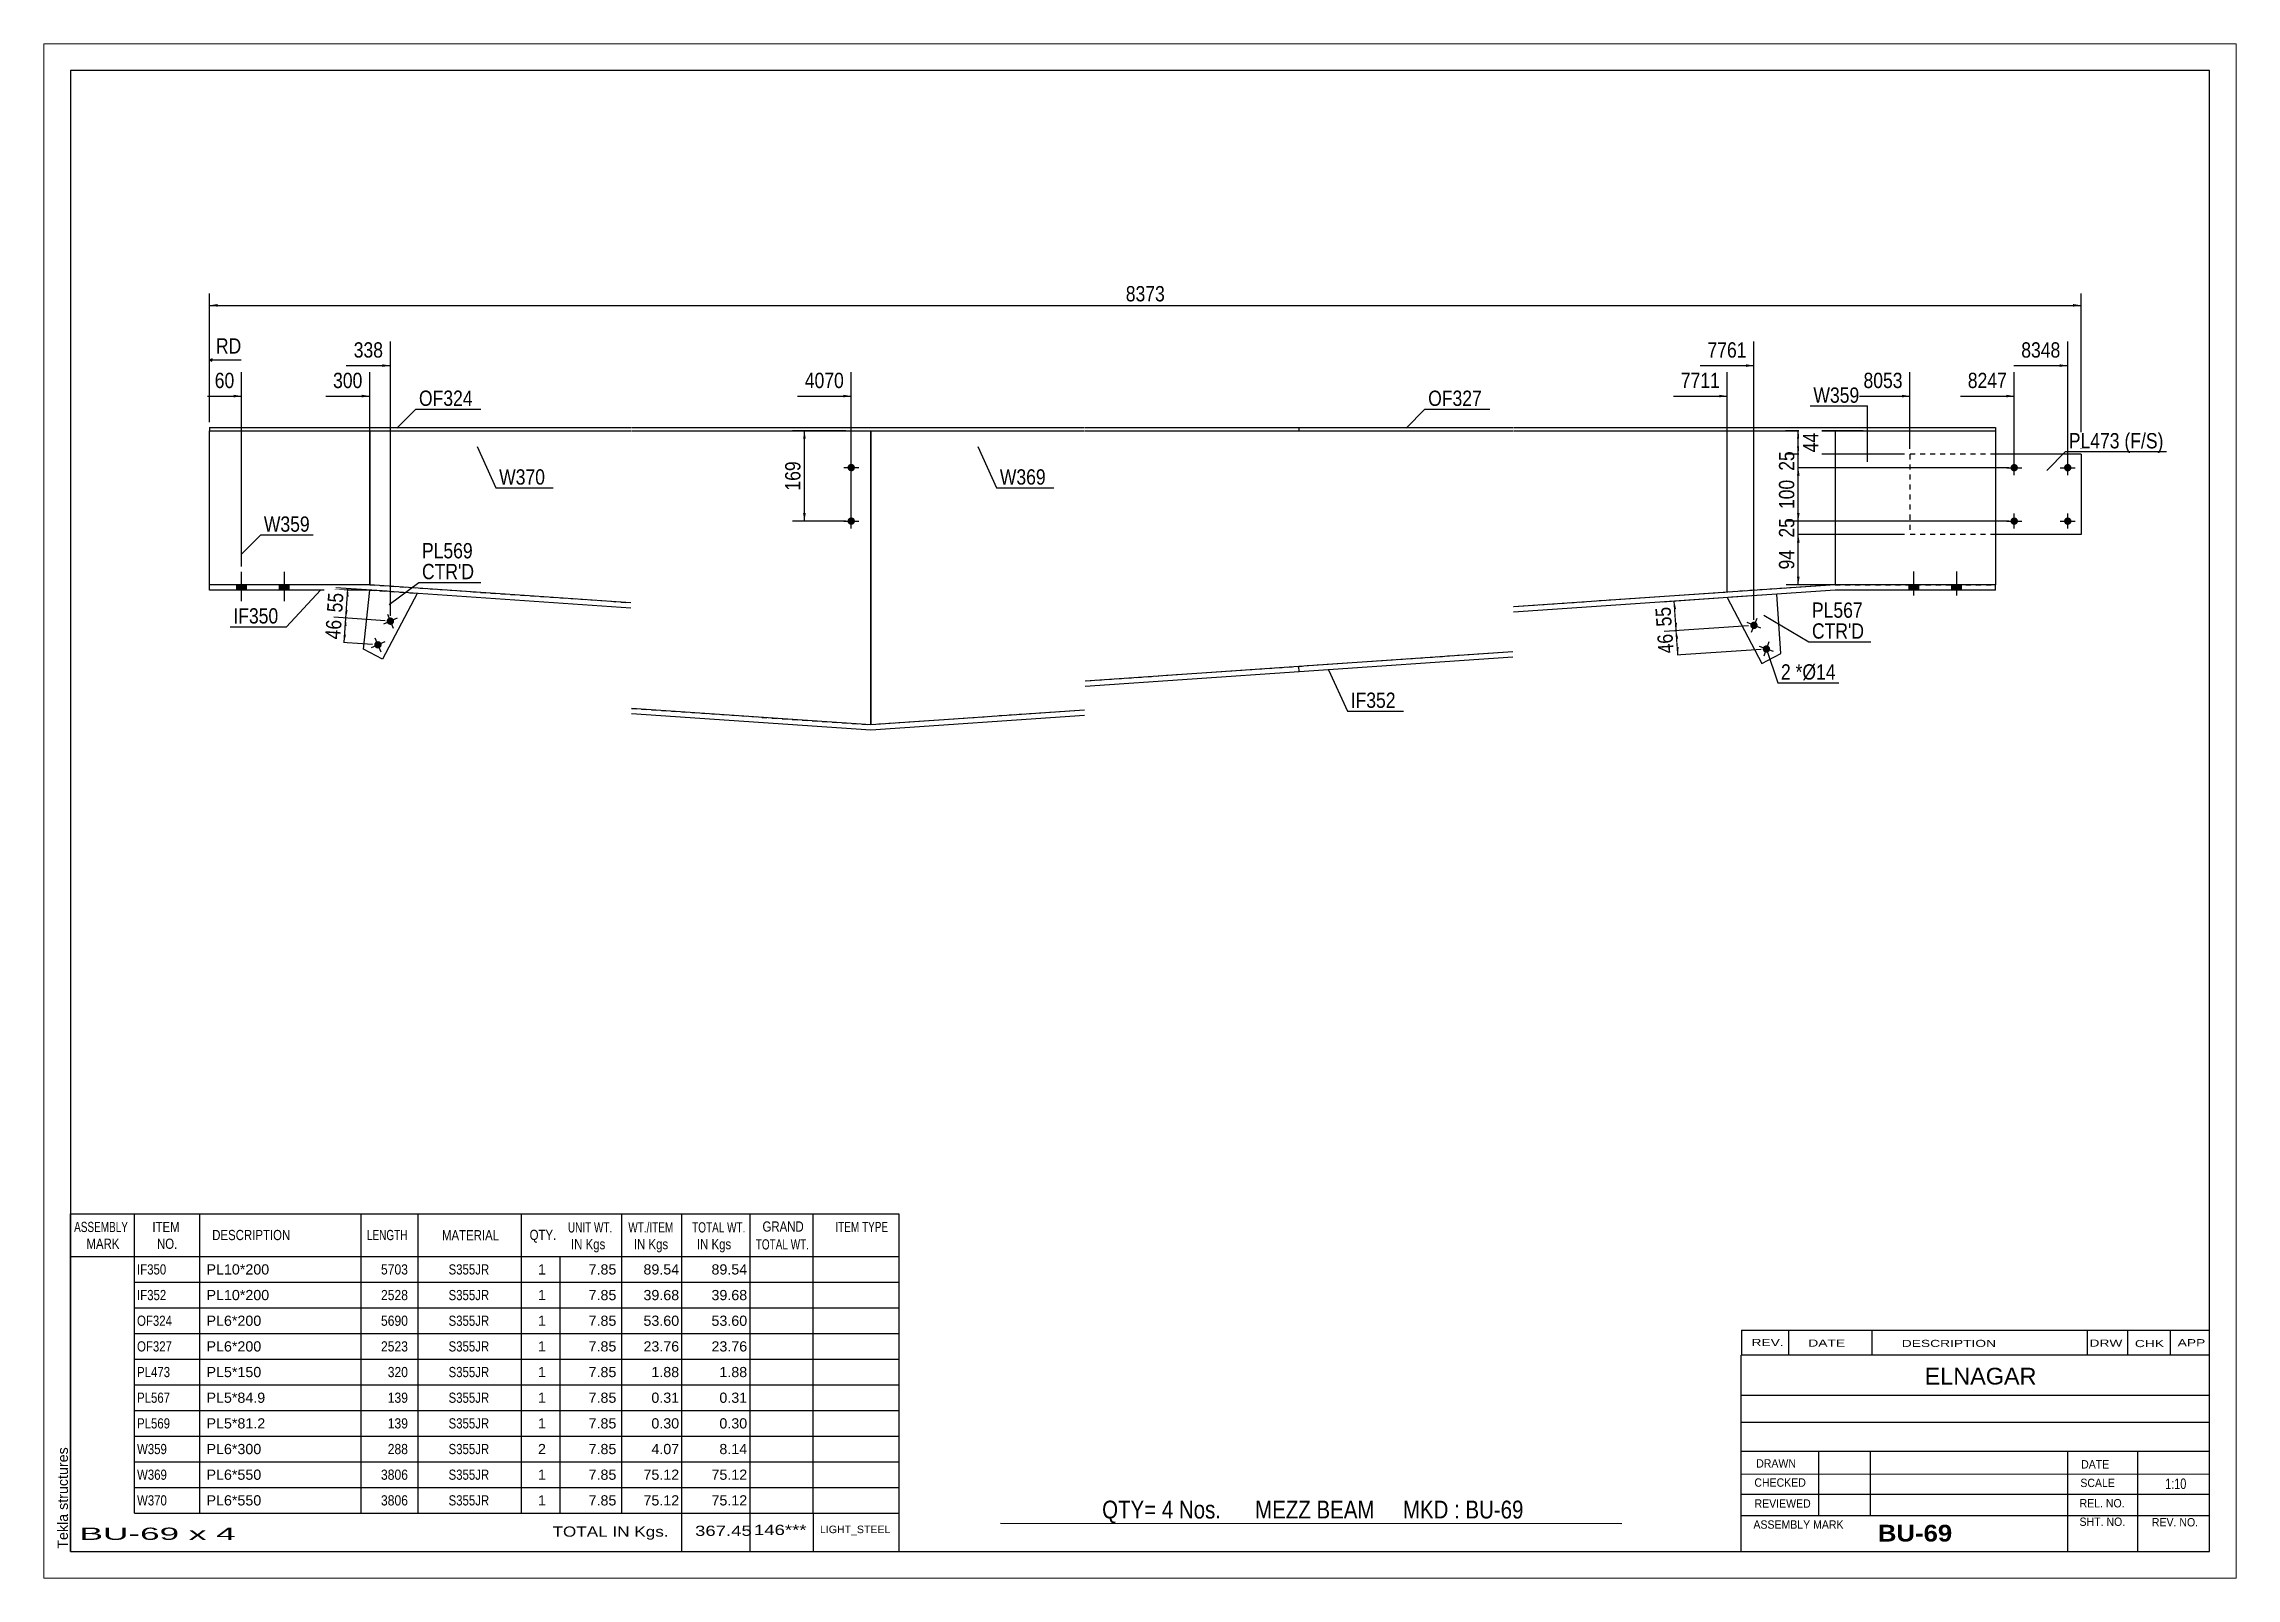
# Paper-space layout 'Layout1' of a CAD drawing. Header units: millimetres. Extents: x 0 to 410, y 0 to 287.
# The model-space entities are those that its viewports show. They can reach past a viewport. Long polylines and large blocks are cut down to what shows.
import ezdxf

# ---------------------------------------------------------------- set-up
doc = ezdxf.new("R2010")
doc.units = ezdxf.units.MM
doc.linetypes.add('DXK_LINE_DOT1', pattern=[1.8814, 0.9407, -0.9407])
doc.layers.add('Viewport layer', color=7, linetype='Continuous', plot=False)
doc.styles.add('Arial', font='ARIAL.TTF', dxfattribs={"height": 0.2})
doc.styles.add('Arial Bold', font='ARIALBD.TTF', dxfattribs={"height": 0.2})
doc.styles.add('Arial Narrow', font='ARIALN.TTF', dxfattribs={"height": 0.2})

# ---------------------------------------------------------------- blocks, each defined once
blk = doc.blocks.new('Unknown-629102936-1211')
at = {"color": 5, "linetype": 'Continuous'}
for p, q in [((374.01, 81.78), (-25.99, 81.78)), ((-25.99, 81.78), (-25.99, -195.22)), ((374.01, -195.22), (374.01, 81.78)), ((-25.99, -195.22), (374.01, -195.22))]:
    blk.add_line(p, q, dxfattribs=at)
at = {"color": 174, "linetype": 'Continuous', "style": 'Arial'}
blk.add_text('Tekla structures', height=1.9102, rotation=90, dxfattribs=at).set_placement((-26.49, -194.72))
blk = doc.blocks.new('Part-629102936-1279 - 1232')
at = {"color": 2, "linetype": 'Continuous'}
for p, q in [((0, 15), (0, 14.4)), ((0, 15), (78.81, 15)), ((0, 14.4), (78.81, 14.4)), ((78.91, 15), (163.64, 15)), ((78.91, 14.4), (163.64, 14.4)), ((163.74, 15), (203.74, 15)), ((163.74, 14.4), (203.74, 14.4)), ((203.74, 15), (203.74, 14.4))]:
    blk.add_line(p, q, dxfattribs=at)
blk = doc.blocks.new('Part-629102936-1257 - 1232')
at = {"color": 7, "linetype": 'DXK_LINE_DOT1'}
for p, q in [((318.01, 10), (318.01, -5)), ((334.01, 10), (318.01, 10)), ((334.01, -5), (318.01, -5))]:
    blk.add_line(p, q, dxfattribs=at)
at = {"color": 2, "linetype": 'Continuous'}
for p, q in [((350.01, 10), (334.01, 10)), ((350.01, 10), (350.01, -5)), ((350.01, -5), (334.01, -5))]:
    blk.add_line(p, q, dxfattribs=at)
blk = doc.blocks.new('Bolt-629102936-1429 - 1232')
at = {"linetype": 'Continuous'}
for points in [[(119.31, 7.51, -1), (120.71, 7.51, -1)], [(119.31, -2.49, -1), (120.71, -2.49, -1)]]:
    blk.add_hatch(color=3, dxfattribs=at).paths.add_polyline_path(points)
at = {"color": 3, "linetype": 'Continuous'}
for p, q in [((120.01, 6.11), (120.01, 8.91)), ((118.61, 7.51), (121.41, 7.51)), ((118.61, -2.49), (121.41, -2.49)), ((120.01, -3.89), (120.01, -1.09))]:
    blk.add_line(p, q, dxfattribs=at)
blk = doc.blocks.new('Part-629102936-1301 - 1232')
at = {"color": 2, "linetype": 'Continuous'}
for p, q in [((203.74, 15), (203.74, 14.4)), ((203.74, 15), (243.74, 15)), ((203.74, 14.4), (243.74, 14.4)), ((243.84, 15), (334.01, 15)), ((243.84, 14.4), (334.01, 14.4)), ((334.01, 15), (334.01, 14.4))]:
    blk.add_line(p, q, dxfattribs=at)
blk = doc.blocks.new('Bolt-629102936-1762 - 1232')
at = {"linetype": 'Continuous'}
blk.add_hatch(color=3, dxfattribs=at).paths.add_polyline_path([(34.46, -20.94, -1), (33.17, -21.49, -1)])
at = {"color": 3, "linetype": 'Continuous'}
for p, q in [((33.27, -19.92), (34.37, -22.5)), ((35.1, -20.66), (32.53, -21.76))]:
    blk.add_line(p, q, dxfattribs=at)
blk = doc.blocks.new('Part-629102936-1323 - 1232')
at = {"color": 2, "linetype": 'Continuous'}
for p, q in [((30, -14.4), (30, 14.4)), ((123.64, 14.4), (123.64, -40.6))]:
    blk.add_line(p, q, dxfattribs=at)
at = {"color": 7, "linetype": 'DXK_LINE_DOT1'}
for p, q in [((30, 14.4), (78.81, 14.4)), ((78.91, 14.4), (123.64, 14.4)), ((30, -14.4), (78.81, -17.76)), ((78.91, -37.52), (123.64, -40.6))]:
    blk.add_line(p, q, dxfattribs=at)
blk = doc.blocks.new('Part-629102936-1345 - 1232')
at = {"color": 2, "linetype": 'Continuous'}
for p, q in [((123.64, -40.6), (123.64, 14.4)), ((304.01, 14.4), (304.01, -14.4))]:
    blk.add_line(p, q, dxfattribs=at)
at = {"color": 7, "linetype": 'DXK_LINE_DOT1'}
for p, q in [((123.64, 14.4), (163.64, 14.4)), ((163.74, 14.4), (243.74, 14.4)), ((243.84, 14.4), (304.01, 14.4)), ((304.01, -14.4), (243.84, -18.54)), ((243.74, -26.95), (163.74, -32.45)), ((163.64, -37.85), (123.64, -40.6))]:
    blk.add_line(p, q, dxfattribs=at)
blk = doc.blocks.new('Part-629102936-1427 - 1232')
at = {"color": 2, "linetype": 'Continuous'}
for p, q in [((0, -14.4), (0, 14.4)), ((30, 14.4), (30, -14.4))]:
    blk.add_line(p, q, dxfattribs=at)
at = {"color": 7, "linetype": 'DXK_LINE_DOT1'}
for p, q in [((0, 14.4), (30, 14.4)), ((30, -14.4), (0, -14.4))]:
    blk.add_line(p, q, dxfattribs=at)
blk = doc.blocks.new('Bolt-629102936-1431 - 1232')
at = {"linetype": 'Continuous'}
for points in [[(317.85, -15.4), (319.65, -15.4), (319.65, -14.4), (317.85, -14.4)], [(317.85, -15.4), (319.65, -15.4), (319.65, -14.4), (317.85, -14.4)], [(325.85, -15.4), (327.65, -15.4), (327.65, -14.4), (325.85, -14.4)], [(325.85, -15.4), (327.65, -15.4), (327.65, -14.4), (325.85, -14.4)]]:
    blk.add_hatch(color=3, dxfattribs=at).paths.add_polyline_path(points)
at = {"color": 3, "linetype": 'Continuous'}
for p, q in [((318.75, -16.4), (318.75, -11.9)), ((318.75, -16.4), (318.75, -11.9)), ((326.75, -16.4), (326.75, -11.9)), ((326.75, -16.4), (326.75, -11.9)), ((317.85, -15.4), (317.85, -14.4)), ((317.85, -15.4), (317.85, -14.4)), ((319.65, -15.4), (319.65, -14.4)), ((319.65, -15.4), (319.65, -14.4)), ((325.85, -15.4), (325.85, -14.4)), ((325.85, -15.4), (325.85, -14.4)), ((327.65, -15.4), (327.65, -14.4)), ((327.65, -15.4), (327.65, -14.4))]:
    blk.add_line(p, q, dxfattribs=at)
blk = doc.blocks.new('Part-629102936-1367 - 1232')
at = {"color": 2, "linetype": 'Continuous'}
for p, q in [((30, -14.4), (0, -14.4)), ((0, -15.4), (0, -14.4)), ((29.97, -15.4), (0, -15.4)), ((78.81, -18.76), (29.97, -15.4)), ((78.81, -17.76), (30, -14.4)), ((203.74, -29.7), (163.74, -32.45)), ((203.8, -30.7), (163.74, -33.45)), ((203.8, -30.7), (203.74, -29.7)), ((123.64, -40.6), (78.91, -37.52)), ((123.64, -41.6), (78.91, -38.52)), ((163.64, -37.85), (123.64, -40.6)), ((163.64, -38.85), (123.64, -41.6))]:
    blk.add_line(p, q, dxfattribs=at)
blk = doc.blocks.new('Part-629102936-1389 - 1232')
at = {"color": 2, "linetype": 'Continuous'}
for p, q in [((304.01, -14.4), (243.84, -18.54)), ((304.04, -15.4), (243.84, -19.54)), ((334.01, -14.4), (304.01, -14.4)), ((334.01, -15.4), (304.04, -15.4)), ((334.01, -15.4), (334.01, -14.4)), ((243.74, -26.95), (203.74, -29.7)), ((243.74, -27.95), (203.8, -30.7)), ((203.8, -30.7), (203.74, -29.7))]:
    blk.add_line(p, q, dxfattribs=at)
blk = doc.blocks.new('Part-629102936-1411 - 1232')
at = {"color": 2, "linetype": 'Continuous'}
for p, q in [((304.01, 14.4), (304.01, -14.4)), ((334.01, 14.4), (334.01, -14.4))]:
    blk.add_line(p, q, dxfattribs=at)
at = {"color": 7, "linetype": 'DXK_LINE_DOT1'}
for p, q in [((304.01, 14.4), (334.01, 14.4)), ((304.01, -14.4), (334.01, -14.4))]:
    blk.add_line(p, q, dxfattribs=at)
blk = doc.blocks.new('Bolt-629102936-1428 - 1232')
at = {"linetype": 'Continuous'}
for points in [[(336.81, 7.5, -1), (338.21, 7.5, -1)], [(346.81, 7.5, -1), (348.21, 7.5, -1)], [(336.81, -2.5, -1), (338.21, -2.5, -1)], [(346.81, -2.5, -1), (348.21, -2.5, -1)]]:
    blk.add_hatch(color=3, dxfattribs=at).paths.add_polyline_path(points)
at = {"color": 3, "linetype": 'Continuous'}
for p, q in [((337.51, 6.1), (337.51, 8.9)), ((347.51, 6.1), (347.51, 8.9)), ((336.11, 7.5), (338.91, 7.5)), ((346.11, 7.5), (348.91, 7.5)), ((336.11, -2.5), (338.91, -2.5)), ((337.51, -3.9), (337.51, -1.1)), ((346.11, -2.5), (348.91, -2.5)), ((347.51, -3.9), (347.51, -1.1))]:
    blk.add_line(p, q, dxfattribs=at)
blk = doc.blocks.new('Bolt-629102936-1430 - 1232')
at = {"linetype": 'Continuous'}
for points in [[(5.1, -15.4), (6.9, -15.4), (6.9, -14.4), (5.1, -14.4)], [(5.1, -15.4), (6.9, -15.4), (6.9, -14.4), (5.1, -14.4)], [(13.1, -15.4), (14.9, -15.4), (14.9, -14.4), (13.1, -14.4)], [(13.1, -15.4), (14.9, -15.4), (14.9, -14.4), (13.1, -14.4)]]:
    blk.add_hatch(color=3, dxfattribs=at).paths.add_polyline_path(points)
at = {"color": 3, "linetype": 'Continuous'}
for p, q in [((6, -17.5), (6, -12)), ((6, -17.5), (6, -12)), ((14, -17.5), (14, -12)), ((14, -17.5), (14, -12)), ((5.1, -15.4), (5.1, -14.4)), ((5.1, -15.4), (5.1, -14.4)), ((6.9, -15.4), (6.9, -14.4)), ((6.9, -15.4), (6.9, -14.4)), ((13.1, -15.4), (13.1, -14.4)), ((13.1, -15.4), (13.1, -14.4)), ((14.9, -15.4), (14.9, -14.4)), ((14.9, -15.4), (14.9, -14.4))]:
    blk.add_line(p, q, dxfattribs=at)
blk = doc.blocks.new('Part-629102936-1591 - 1232')
at = {"color": 7, "linetype": 'DXK_LINE_DOT1'}
blk.add_line((293.1, -16.15), (283.84, -16.79), dxfattribs=at)
at = {"color": 2, "linetype": 'Continuous'}
for p, q in [((293.86, -27.26), (293.1, -16.15)), ((283.84, -16.79), (290.32, -29.12)), ((290.32, -29.12), (293.86, -27.26))]:
    blk.add_line(p, q, dxfattribs=at)
blk = doc.blocks.new('Bolt-629102936-1592 - 1232')
at = {"linetype": 'Continuous'}
blk.add_hatch(color=3, dxfattribs=at).paths.add_polyline_path([(289.48, -22.25, -1), (288.18, -21.74, -1)])
at = {"color": 3, "linetype": 'Continuous'}
for p, q in [((290.14, -22.5), (287.53, -21.48)), ((289.34, -20.69), (288.32, -23.3))]:
    blk.add_line(p, q, dxfattribs=at)
blk = doc.blocks.new('Bolt-629102936-1593 - 1232')
at = {"linetype": 'Continuous'}
blk.add_hatch(color=3, dxfattribs=at).paths.add_polyline_path([(291.82, -26.66, -1), (290.5, -26.18, -1)])
at = {"color": 3, "linetype": 'Continuous'}
for p, q in [((292.47, -26.9), (289.85, -25.94)), ((291.64, -25.1), (290.68, -27.73))]:
    blk.add_line(p, q, dxfattribs=at)
blk = doc.blocks.new('Part-629102936-1761 - 1232')
at = {"color": 2, "linetype": 'Continuous'}
for p, q in [((28.79, -26.47), (29.96, -15.4)), ((38.81, -16.01), (32.33, -28.34)), ((32.33, -28.34), (28.79, -26.47))]:
    blk.add_line(p, q, dxfattribs=at)
at = {"color": 7, "linetype": 'DXK_LINE_DOT1'}
blk.add_line((29.96, -15.4), (38.81, -16.01), dxfattribs=at)
blk = doc.blocks.new('Bolt-629102936-1763 - 1232')
at = {"linetype": 'Continuous'}
blk.add_hatch(color=3, dxfattribs=at).paths.add_polyline_path([(32.13, -25.36, -1), (30.85, -25.91, -1)])
at = {"color": 3, "linetype": 'Continuous'}
for p, q in [((30.94, -24.35), (32.04, -26.92)), ((32.78, -25.09), (30.2, -26.19))]:
    blk.add_line(p, q, dxfattribs=at)
blk = doc.blocks.new('StraightDimension-629102936-1507 - 1232')
at = {"linetype": 'Continuous'}
for points in [[(1.5, 37.61), (0, 37.86), (1.5, 38.11)], [(348.51, 38.11), (350.01, 37.86), (348.51, 37.61)]]:
    blk.add_hatch(color=7, dxfattribs=at).paths.add_polyline_path(points)
at = {"color": 7, "linetype": 'Continuous'}
for p, q in [((0, 16), (0, 40.11)), ((0, 37.86), (350.01, 37.86)), ((350.01, 11), (350.01, 40.11))]:
    blk.add_line(p, q, dxfattribs=at)
at = {"color": 0}
blk.add_wipeout([(179.26, 38.01), (179.26, 42.21), (170.75, 42.21), (170.75, 38.01)], dxfattribs=at)
at = {"color": 3, "style": 'Arial Narrow'}
blk.add_text('8373', height=2.863, dxfattribs=at).set_placement((171.35, 38.61))
blk = doc.blocks.new('StraightDimension-629102936-2831 - 1232')
at = {"linetype": 'Continuous'}
for points in [[(274.15, -24.51), (274.29, -22.99), (274.65, -24.47)], [(274.75, -26.04), (274.61, -27.56), (274.25, -26.08)]]:
    blk.add_hatch(color=7, dxfattribs=at).paths.add_polyline_path(points)
at = {"color": 7, "linetype": 'Continuous'}
for p, q in [((287.83, -22.06), (272.05, -23.15)), ((274.61, -27.56), (274.29, -22.99)), ((290.16, -26.49), (272.36, -27.71))]:
    blk.add_line(p, q, dxfattribs=at)
at = {"color": 0}
blk.add_wipeout([(274.13, -22.86), (269.94, -23.15), (270.28, -28), (274.47, -27.71)], dxfattribs=at)
at = {"color": 3, "style": 'Arial Narrow'}
blk.add_text('46', height=2.863, rotation=93.9364, dxfattribs=at).set_placement((273.83, -27.15))
blk = doc.blocks.new('StraightDimension-629102936-2688 - 1232')
at = {"linetype": 'Continuous'}
blk.add_hatch(color=7, dxfattribs=at).paths.add_polyline_path([(118.51, 21.14), (120.01, 20.89), (118.51, 20.64)])
at = {"color": 7, "linetype": 'Continuous'}
for p, q in [((120.01, -1.49), (120.01, 25.39)), ((109.95, 20.89), (120.01, 20.89))]:
    blk.add_line(p, q, dxfattribs=at)
at = {"color": 0}
blk.add_wipeout([(119.24, 21.79), (119.24, 25.99), (110.72, 25.99), (110.72, 21.79)], dxfattribs=at)
at = {"color": 3, "style": 'Arial Narrow'}
blk.add_text('4070', height=2.863, dxfattribs=at).set_placement((111.32, 22.39))
blk = doc.blocks.new('StraightDimension-629102936-2690 - 1232')
at = {"linetype": 'Continuous'}
blk.add_hatch(color=7, dxfattribs=at).paths.add_polyline_path([(28.46, 21.14), (29.96, 20.89), (28.46, 20.64)])
at = {"color": 7, "linetype": 'Continuous'}
for p, q in [((29.96, -14.4), (29.96, 25.39)), ((21.72, 20.89), (29.96, 20.89))]:
    blk.add_line(p, q, dxfattribs=at)
at = {"color": 0}
blk.add_wipeout([(29.18, 21.79), (29.18, 25.99), (22.5, 25.99), (22.5, 21.79)], dxfattribs=at)
at = {"color": 3, "style": 'Arial Narrow'}
blk.add_text('300', height=2.863, dxfattribs=at).set_placement((23.1, 22.39))
blk = doc.blocks.new('StraightDimension-629102936-2686 - 1232')
at = {"linetype": 'Continuous'}
blk.add_hatch(color=7, dxfattribs=at).paths.add_polyline_path([(287.33, 26.84), (288.83, 26.59), (287.33, 26.34)])
at = {"color": 7, "linetype": 'Continuous'}
for p, q in [((288.83, -20.99), (288.83, 31.09)), ((278.77, 26.59), (288.83, 26.59))]:
    blk.add_line(p, q, dxfattribs=at)
at = {"color": 0}
blk.add_wipeout([(288.06, 27.49), (288.06, 31.69), (279.54, 31.69), (279.54, 27.49)], dxfattribs=at)
at = {"color": 3, "style": 'Arial Narrow'}
blk.add_text('7761', height=2.863, dxfattribs=at).set_placement((280.14, 28.09))
blk = doc.blocks.new('StraightDimension-629102936-2258 - 1232')
at = {"linetype": 'Continuous'}
for points in [[(25.52, -23.72), (25.17, -25.2), (25.02, -23.69)], [(25.13, -22.12), (25.48, -20.64), (25.63, -22.15)]]:
    blk.add_hatch(color=7, dxfattribs=at).paths.add_polyline_path(points)
at = {"color": 7, "linetype": 'Continuous'}
for p, q in [((32.82, -21.14), (23.24, -20.48)), ((25.17, -25.2), (25.48, -20.64)), ((30.49, -25.57), (22.93, -25.05))]:
    blk.add_line(p, q, dxfattribs=at)
at = {"color": 0}
blk.add_wipeout([(25.34, -20.49), (21.15, -20.2), (20.82, -25.04), (25.01, -25.33)], dxfattribs=at)
at = {"color": 3, "style": 'Arial Narrow'}
blk.add_text('46', height=2.863, rotation=86.064, dxfattribs=at).set_placement((24.45, -24.69))
blk = doc.blocks.new('StraightDimension-629102936-1518 - 1232')
at = {"linetype": 'Continuous'}
for points in [[(296.87, -6.5), (297.12, -5), (297.37, -6.5)], [(297.37, -12.9), (297.12, -14.4), (296.87, -12.9)]]:
    blk.add_hatch(color=7, dxfattribs=at).paths.add_polyline_path(points)
at = {"color": 7, "linetype": 'Continuous'}
for p, q in [((317.01, -5), (294.87, -5)), ((297.12, -14.4), (297.12, -5)), ((309.42, -14.4), (294.87, -14.4))]:
    blk.add_line(p, q, dxfattribs=at)
at = {"color": 0}
blk.add_wipeout([(296.97, -7.27), (292.77, -7.27), (292.77, -12.13), (296.97, -12.13)], dxfattribs=at)
at = {"color": 3, "style": 'Arial Narrow'}
blk.add_text('94', height=2.863, rotation=90.0002, dxfattribs=at).set_placement((296.37, -11.53))
blk = doc.blocks.new('StraightDimension-629102936-2685 - 1232')
at = {"linetype": 'Continuous'}
blk.add_hatch(color=7, dxfattribs=at).paths.add_polyline_path([(316.51, 21.14), (318.01, 20.89), (316.51, 20.64)])
at = {"color": 7, "linetype": 'Continuous'}
for p, q in [((318.01, 11), (318.01, 25.39)), ((307.94, 20.89), (318.01, 20.89))]:
    blk.add_line(p, q, dxfattribs=at)
at = {"color": 0}
blk.add_wipeout([(317.23, 21.79), (317.23, 25.99), (308.72, 25.99), (308.72, 21.79)], dxfattribs=at)
at = {"color": 3, "style": 'Arial Narrow'}
blk.add_text('8053', height=2.863, dxfattribs=at).set_placement((309.32, 22.39))
blk = doc.blocks.new('StraightDimension-629102936-1528 - 1232')
at = {"linetype": 'Continuous'}
for points in [[(297.37, -1), (297.12, -2.5), (296.87, -1)], [(296.87, -6.5), (297.12, -5), (297.37, -6.5)]]:
    blk.add_hatch(color=7, dxfattribs=at).paths.add_polyline_path(points)
at = {"color": 7, "linetype": 'Continuous'}
for p, q in [((336.51, -2.5), (294.87, -2.5)), ((297.12, -5), (297.12, -2.5)), ((317.01, -5), (294.87, -5))]:
    blk.add_line(p, q, dxfattribs=at)
at = {"color": 0}
blk.add_wipeout([(296.97, -1.32), (292.77, -1.32), (292.77, -6.18), (296.97, -6.18)], dxfattribs=at)
at = {"color": 3, "style": 'Arial Narrow'}
blk.add_text('25', height=2.863, rotation=90.0002, dxfattribs=at).set_placement((296.37, -5.58))
blk = doc.blocks.new('StraightDimension-629102936-1538 - 1232')
at = {"linetype": 'Continuous'}
for points in [[(296.87, 6), (297.12, 7.5), (297.37, 6)], [(297.37, -1), (297.12, -2.5), (296.87, -1)]]:
    blk.add_hatch(color=7, dxfattribs=at).paths.add_polyline_path(points)
at = {"color": 7, "linetype": 'Continuous'}
for p, q in [((336.51, 7.5), (294.87, 7.5)), ((297.12, -2.5), (297.12, 7.5)), ((336.51, -2.5), (294.87, -2.5))]:
    blk.add_line(p, q, dxfattribs=at)
at = {"color": 0}
blk.add_wipeout([(296.97, 5.84), (292.77, 5.84), (292.77, -0.84), (296.97, -0.84)], dxfattribs=at)
at = {"color": 3, "style": 'Arial Narrow'}
blk.add_text('100', height=2.863, rotation=90.0002, dxfattribs=at).set_placement((296.37, -0.24))
blk = doc.blocks.new('StraightDimension-629102936-1548 - 1232')
at = {"linetype": 'Continuous'}
for points in [[(297.37, 11.5), (297.12, 10), (296.87, 11.5)], [(296.87, 6), (297.12, 7.5), (297.37, 6)]]:
    blk.add_hatch(color=7, dxfattribs=at).paths.add_polyline_path(points)
at = {"color": 7, "linetype": 'Continuous'}
for p, q in [((317.01, 10), (294.87, 10)), ((297.12, 7.5), (297.12, 10)), ((336.51, 7.5), (294.87, 7.5))]:
    blk.add_line(p, q, dxfattribs=at)
at = {"color": 0}
blk.add_wipeout([(296.97, 11.18), (292.77, 11.18), (292.77, 6.32), (296.97, 6.32)], dxfattribs=at)
at = {"color": 3, "style": 'Arial Narrow'}
blk.add_text('25', height=2.863, rotation=90.0002, dxfattribs=at).set_placement((296.37, 6.92))
blk = doc.blocks.new('StraightDimension-629102936-1558 - 1232')
at = {"linetype": 'Continuous'}
for points in [[(296.87, 12.9), (297.12, 14.4), (297.37, 12.9)], [(297.37, 11.5), (297.12, 10), (296.87, 11.5)]]:
    blk.add_hatch(color=7, dxfattribs=at).paths.add_polyline_path(points)
at = {"color": 7, "linetype": 'Continuous'}
for p, q in [((309.28, 14.4), (294.72, 14.4)), ((297.12, 10), (297.12, 14.4)), ((317.01, 10), (294.72, 10))]:
    blk.add_line(p, q, dxfattribs=at)
at = {"color": 0}
blk.add_wipeout([(301.47, 14.63), (297.27, 14.63), (297.27, 9.77), (301.47, 9.77)], dxfattribs=at)
at = {"color": 3, "style": 'Arial Narrow'}
blk.add_text('44', height=2.863, rotation=90.0002, dxfattribs=at).set_placement((300.87, 10.37))
blk = doc.blocks.new('StraightDimension-629102936-1572 - 1232')
at = {"linetype": 'Continuous'}
for points in [[(111, 12.9), (111.25, 14.4), (111.5, 12.9)], [(111.5, -0.99), (111.25, -2.49), (111, -0.99)]]:
    blk.add_hatch(color=7, dxfattribs=at).paths.add_polyline_path(points)
at = {"color": 7, "linetype": 'Continuous'}
for p, q in [((119.01, 14.4), (109, 14.4)), ((111.25, -2.49), (111.25, 14.4)), ((119.01, -2.49), (109, -2.49))]:
    blk.add_line(p, q, dxfattribs=at)
at = {"color": 0}
blk.add_wipeout([(111.1, 9.3), (106.9, 9.3), (106.9, 2.61), (111.1, 2.61)], dxfattribs=at)
at = {"color": 3, "style": 'Arial Narrow'}
blk.add_text('169', height=2.863, rotation=90.0002, dxfattribs=at).set_placement((110.5, 3.21))
blk = doc.blocks.new('StraightDimension-629102936-2257 - 1232')
at = {"linetype": 'Continuous'}
for points in [[(25.51, -16.6), (25.86, -15.12), (26.01, -16.63)], [(25.84, -19.16), (25.48, -20.64), (25.34, -19.12)]]:
    blk.add_hatch(color=7, dxfattribs=at).paths.add_polyline_path(points)
at = {"color": 7, "linetype": 'Continuous'}
for p, q in [((33.2, -15.62), (23.62, -14.96)), ((25.48, -20.64), (25.86, -15.12)), ((32.82, -21.14), (23.24, -20.48))]:
    blk.add_line(p, q, dxfattribs=at)
at = {"color": 0}
blk.add_wipeout([(25.69, -15.45), (21.5, -15.16), (21.17, -20), (25.36, -20.29)], dxfattribs=at)
at = {"color": 3, "style": 'Arial Narrow'}
blk.add_text('55', height=2.863, rotation=86.064, dxfattribs=at).set_placement((24.8, -19.65))
blk = doc.blocks.new('StraightDimension-629102936-2683 - 1232')
at = {"linetype": 'Continuous'}
blk.add_hatch(color=7, dxfattribs=at).paths.add_polyline_path([(346.01, 26.84), (347.51, 26.59), (346.01, 26.34)])
at = {"color": 7, "linetype": 'Continuous'}
for p, q in [((347.51, 8.5), (347.51, 31.09)), ((337.44, 26.59), (347.51, 26.59))]:
    blk.add_line(p, q, dxfattribs=at)
at = {"color": 0}
blk.add_wipeout([(346.73, 27.49), (346.73, 31.69), (338.22, 31.69), (338.22, 27.49)], dxfattribs=at)
at = {"color": 3, "style": 'Arial Narrow'}
blk.add_text('8348', height=2.863, dxfattribs=at).set_placement((338.82, 28.09))
blk = doc.blocks.new('StraightDimension-629102936-2684 - 1232')
at = {"linetype": 'Continuous'}
blk.add_hatch(color=7, dxfattribs=at).paths.add_polyline_path([(336.01, 21.14), (337.51, 20.89), (336.01, 20.64)])
at = {"color": 7, "linetype": 'Continuous'}
for p, q in [((337.51, 8.5), (337.51, 25.39)), ((327.44, 20.89), (337.51, 20.89))]:
    blk.add_line(p, q, dxfattribs=at)
at = {"color": 0}
blk.add_wipeout([(336.73, 21.79), (336.73, 25.99), (328.22, 25.99), (328.22, 21.79)], dxfattribs=at)
at = {"color": 3, "style": 'Arial Narrow'}
blk.add_text('8247', height=2.863, dxfattribs=at).set_placement((328.82, 22.39))
blk = doc.blocks.new('StraightDimension-629102936-2687 - 1232')
at = {"linetype": 'Continuous'}
blk.add_hatch(color=7, dxfattribs=at).paths.add_polyline_path([(282.34, 21.14), (283.84, 20.89), (282.34, 20.64)])
at = {"color": 7, "linetype": 'Continuous'}
for p, q in [((283.84, -15.79), (283.84, 25.39)), ((273.77, 20.89), (283.84, 20.89))]:
    blk.add_line(p, q, dxfattribs=at)
at = {"color": 0}
blk.add_wipeout([(283.06, 21.79), (283.06, 25.99), (274.55, 25.99), (274.55, 21.79)], dxfattribs=at)
at = {"color": 3, "style": 'Arial Narrow'}
blk.add_text('7711', height=2.863, dxfattribs=at).set_placement((275.15, 22.39))
blk = doc.blocks.new('StraightDimension-629102936-2689 - 1232')
at = {"linetype": 'Continuous'}
blk.add_hatch(color=7, dxfattribs=at).paths.add_polyline_path([(32.32, 26.84), (33.82, 26.59), (32.32, 26.34)])
at = {"color": 7, "linetype": 'Continuous'}
for p, q in [((33.82, -20.21), (33.82, 31.09)), ((25.58, 26.59), (33.82, 26.59))]:
    blk.add_line(p, q, dxfattribs=at)
at = {"color": 0}
blk.add_wipeout([(33.04, 27.49), (33.04, 31.69), (26.36, 31.69), (26.36, 27.49)], dxfattribs=at)
at = {"color": 3, "style": 'Arial Narrow'}
blk.add_text('338', height=2.863, dxfattribs=at).set_placement((26.96, 28.09))
blk = doc.blocks.new('StraightDimension-629102936-2691 - 1232')
at = {"linetype": 'Continuous'}
blk.add_hatch(color=7, dxfattribs=at).paths.add_polyline_path([(4.5, 21.14), (6, 20.89), (4.5, 20.64)])
at = {"color": 7, "linetype": 'Continuous'}
for p, q in [((6, -11), (6, 25.39)), ((-0.41, 20.89), (6, 20.89))]:
    blk.add_line(p, q, dxfattribs=at)
at = {"color": 0, "linetype": 'Continuous'}
blk.add_wipeout([(6.53, 28.24), (6.53, 32.44), (0.59, 32.44), (0.59, 28.24)], dxfattribs=at)
at = {"color": 3, "linetype": 'Continuous', "style": 'Arial Narrow'}
blk.add_text('RD', height=2.863, dxfattribs=at).set_placement((1.19, 28.84))
at = {"color": 0}
blk.add_wipeout([(5.22, 21.79), (5.22, 25.99), (0.37, 25.99), (0.37, 21.79)], dxfattribs=at)
at = {"color": 7, "linetype": 'Continuous'}
for p, q in [((0, 16), (0, 32.14)), ((0.5, 27.89), (0, 27.64)), ((0.5, 27.39), (0, 27.64)), ((5.93, 27.64), (0, 27.64))]:
    blk.add_line(p, q, dxfattribs=at)
at = {"color": 3, "style": 'Arial Narrow'}
blk.add_text('60', height=2.863, dxfattribs=at).set_placement((0.97, 22.39))
blk = doc.blocks.new('StraightDimension-629102936-2830 - 1232')
at = {"linetype": 'Continuous'}
for points in [[(273.77, -18.99), (273.91, -17.47), (274.27, -18.95)], [(274.44, -21.48), (274.29, -22.99), (273.94, -21.51)]]:
    blk.add_hatch(color=7, dxfattribs=at).paths.add_polyline_path(points)
at = {"color": 7, "linetype": 'Continuous'}
for p, q in [((287.46, -16.54), (271.67, -17.63)), ((274.29, -22.99), (273.91, -17.47)), ((287.83, -22.06), (272.05, -23.15))]:
    blk.add_line(p, q, dxfattribs=at)
at = {"color": 0}
blk.add_wipeout([(273.79, -17.82), (269.6, -18.11), (269.93, -22.95), (274.12, -22.67)], dxfattribs=at)
at = {"color": 3, "style": 'Arial Narrow'}
blk.add_text('55', height=2.863, rotation=93.9364, dxfattribs=at).set_placement((273.48, -22.11))
blk = doc.blocks.new('CBS_BOM-629102936-2885')
at = {"color": 7, "linetype": 'Continuous'}
for p, q in [((-26.02, -140.06), (-26.02, -132.06)), ((-26.01, -132.06), (128.9, -132.06)), ((-14.02, -140.06), (-14.02, -132.06)), ((-1.83, -140.06), (-1.83, -132.06)), ((28.34, -140.06), (28.34, -132.06)), ((39.02, -140.06), (39.02, -132.06)), ((58.33, -140.06), (58.33, -132.06)), ((77.13, -140.06), (77.13, -132.06)), ((88.35, -140.06), (88.35, -132.06)), ((101.13, -140.06), (101.13, -132.06)), ((112.88, -140.06), (112.88, -132.06)), ((128.91, -132.06), (128.9, -140.05)), ((-26.02, -140.06), (128.91, -140.06)), ((-26.02, -144.86), (-26.02, -140.06)), ((-14.02, -144.86), (-14.02, -140.06)), ((-1.83, -144.86), (-1.83, -140.06)), ((28.34, -144.86), (28.34, -140.06)), ((39.02, -144.86), (39.02, -140.06)), ((58.33, -144.86), (58.33, -140.06)), ((65.6, -144.86), (65.6, -140.06)), ((77.13, -144.86), (77.13, -140.06)), ((88.35, -144.86), (88.35, -140.06)), ((101.13, -144.86), (101.13, -140.06)), ((112.9, -144.86), (112.9, -140.06)), ((128.91, -140.06), (128.91, -144.86)), ((-26.02, -149.66), (-26.02, -144.86)), ((-14.02, -144.86), (128.91, -144.86)), ((-14.02, -149.66), (-14.02, -144.86)), ((-1.83, -149.66), (-1.83, -144.86)), ((28.34, -149.66), (28.34, -144.86)), ((39.02, -149.66), (39.02, -144.86)), ((58.33, -149.66), (58.33, -144.86)), ((65.6, -149.66), (65.6, -144.86)), ((77.13, -149.66), (77.13, -144.86)), ((88.35, -149.66), (88.35, -144.86)), ((101.13, -149.66), (101.13, -144.86)), ((112.9, -149.66), (112.9, -144.86)), ((128.91, -144.86), (128.91, -149.66)), ((-26.02, -154.46), (-26.02, -149.66)), ((-14.02, -149.66), (128.91, -149.66)), ((-14.02, -154.46), (-14.02, -149.66)), ((-1.83, -154.46), (-1.83, -149.66)), ((28.34, -154.46), (28.34, -149.66)), ((39.02, -154.46), (39.02, -149.66)), ((58.33, -154.46), (58.33, -149.66)), ((65.6, -154.46), (65.6, -149.66)), ((77.13, -154.46), (77.13, -149.66)), ((88.35, -154.46), (88.35, -149.66)), ((101.13, -154.46), (101.13, -149.66)), ((112.9, -154.46), (112.9, -149.66)), ((128.91, -149.66), (128.91, -154.46)), ((-26.02, -159.26), (-26.02, -154.46)), ((-14.02, -154.46), (128.91, -154.46)), ((-14.02, -159.26), (-14.02, -154.46)), ((-1.83, -159.26), (-1.83, -154.46)), ((28.34, -159.26), (28.34, -154.46)), ((39.02, -159.26), (39.02, -154.46)), ((58.33, -159.26), (58.33, -154.46)), ((65.6, -159.26), (65.6, -154.46)), ((77.13, -159.26), (77.13, -154.46)), ((88.35, -159.26), (88.35, -154.46)), ((101.13, -159.26), (101.13, -154.46)), ((112.9, -159.26), (112.9, -154.46)), ((128.91, -154.46), (128.91, -159.26)), ((-26.02, -164.06), (-26.02, -159.26)), ((-14.02, -159.26), (128.91, -159.26)), ((-14.02, -164.06), (-14.02, -159.26)), ((-1.83, -164.06), (-1.83, -159.26)), ((28.34, -164.06), (28.34, -159.26)), ((39.02, -164.06), (39.02, -159.26)), ((58.33, -164.06), (58.33, -159.26)), ((65.6, -164.06), (65.6, -159.26)), ((77.13, -164.06), (77.13, -159.26)), ((88.35, -164.06), (88.35, -159.26)), ((101.13, -164.06), (101.13, -159.26)), ((112.9, -164.06), (112.9, -159.26)), ((128.91, -159.26), (128.91, -164.06)), ((-26.02, -168.86), (-26.02, -164.06)), ((-14.02, -164.06), (128.91, -164.06)), ((-14.02, -168.86), (-14.02, -164.06)), ((-1.83, -168.86), (-1.83, -164.06)), ((28.34, -168.86), (28.34, -164.06)), ((39.02, -168.86), (39.02, -164.06)), ((58.33, -168.86), (58.33, -164.06)), ((65.6, -168.86), (65.6, -164.06)), ((77.13, -168.86), (77.13, -164.06)), ((88.35, -168.86), (88.35, -164.06)), ((101.13, -168.86), (101.13, -164.06)), ((112.9, -168.86), (112.9, -164.06)), ((128.91, -164.06), (128.91, -168.86)), ((-26.02, -173.66), (-26.02, -168.86)), ((-14.02, -168.86), (128.91, -168.86)), ((-14.02, -173.66), (-14.02, -168.86)), ((-1.83, -173.66), (-1.83, -168.86)), ((28.34, -173.66), (28.34, -168.86)), ((39.02, -173.66), (39.02, -168.86)), ((58.33, -173.66), (58.33, -168.86)), ((65.6, -173.66), (65.6, -168.86)), ((77.13, -173.66), (77.13, -168.86)), ((88.35, -173.66), (88.35, -168.86)), ((101.13, -173.66), (101.13, -168.86)), ((112.9, -173.66), (112.9, -168.86)), ((128.91, -168.86), (128.91, -173.66)), ((-26.02, -178.46), (-26.02, -173.66)), ((-14.02, -173.66), (128.91, -173.66)), ((-14.02, -178.46), (-14.02, -173.66)), ((-1.83, -178.46), (-1.83, -173.66)), ((28.34, -178.46), (28.34, -173.66)), ((39.02, -178.46), (39.02, -173.66)), ((58.33, -178.46), (58.33, -173.66)), ((65.6, -178.46), (65.6, -173.66)), ((77.13, -178.46), (77.13, -173.66)), ((88.35, -178.46), (88.35, -173.66)), ((101.13, -178.46), (101.13, -173.66)), ((112.9, -178.46), (112.9, -173.66)), ((128.91, -173.66), (128.91, -178.46)), ((-26.02, -183.26), (-26.02, -178.46)), ((-14.02, -178.46), (128.91, -178.46)), ((-14.02, -183.26), (-14.02, -178.46)), ((-1.83, -183.26), (-1.83, -178.46)), ((28.34, -183.26), (28.34, -178.46)), ((39.02, -183.26), (39.02, -178.46)), ((58.33, -183.26), (58.33, -178.46)), ((65.6, -183.26), (65.6, -178.46)), ((77.13, -183.26), (77.13, -178.46)), ((88.35, -183.26), (88.35, -178.46)), ((101.13, -183.26), (101.13, -178.46)), ((112.9, -183.26), (112.9, -178.46)), ((128.91, -178.46), (128.91, -183.26)), ((-26.02, -188.06), (-26.02, -183.26)), ((-14.02, -183.26), (128.91, -183.26)), ((-14.02, -188.06), (-14.02, -183.26)), ((-1.83, -188.06), (-1.83, -183.26)), ((28.34, -188.06), (28.34, -183.26)), ((39.02, -188.06), (39.02, -183.26)), ((58.33, -188.06), (58.33, -183.26)), ((65.6, -188.06), (65.6, -183.26)), ((77.13, -188.06), (77.13, -183.26)), ((88.35, -188.06), (88.35, -183.26)), ((101.13, -188.06), (101.13, -183.26)), ((112.9, -188.06), (112.9, -183.26)), ((128.91, -183.26), (128.91, -188.06)), ((-26.02, -195.26), (-26.02, -188.08)), ((-14.02, -188.06), (128.91, -188.06)), ((88.35, -195.26), (88.35, -188.08)), ((101.13, -195.26), (101.13, -188.08)), ((112.94, -195.26), (112.94, -188.08)), ((128.91, -188.06), (128.91, -195.26)), ((-26.02, -195.26), (128.91, -195.26))]:
    blk.add_line(p, q, dxfattribs=at)
at = {"color": 3, "linetype": 'Continuous', "style": 'Arial'}
for s, height, width, p in [('ASSEMBLY', 1.91, 0.7, (-25.33, -135.48)), ('ITEM', 1.91, 0.8, (-10.69, -135.48)), ('DESCRIPTION', 1.9102, 0.8, (0.5, -136.99)), ('LENGTH', 1.91, 0.7, (29.44, -136.99)), ('MATERIAL', 1.91, 0.8, (43.47, -137.03)), ('QTY.', 1.91, 0.8, (59.86, -136.96)), ('UNIT WT.', 1.91, 0.7, (67.02, -135.56)), ('WT./ITEM', 1.91, 0.7, (78.32, -135.56)), ('TOTAL WT.', 1.91, 0.7, (90.25, -135.56)), ('GRAND', 1.91, 0.8, (103.41, -135.4)), ('ITEM TYPE', 1.91, 0.7, (117.04, -135.48)), ('MARK', 1.91, 0.8, (-23.02, -138.62)), ('NO.', 1.91, 0.8, (-9.83, -138.62)), ('IN Kgs', 1.91, 0.8, (67.6, -138.7)), ('IN Kgs', 1.91, 0.8, (79.36, -138.7)), ('IN Kgs', 1.91, 0.8, (91.15, -138.7)), ('TOTAL WT.', 1.91, 0.7, (102.15, -138.74))]:
    blk.add_text(s, height=height, dxfattribs=dict(at, width=width)).set_placement(p)
at = {"color": 7, "linetype": 'Continuous', "style": 'Arial'}
for s, width, p in [('IF350', 0.8, (-13.56, -143.42)), ('5703', 0.85, (32.06, -143.42)), ('S355JR', 0.8, (44.7, -143.42)), ('IF352', 0.8, (-13.56, -148.22)), ('2528', 0.85, (32.06, -148.22)), ('S355JR', 0.8, (44.7, -148.22)), ('OF324', 0.8, (-13.56, -153.02)), ('5690', 0.85, (32.06, -153.02)), ('S355JR', 0.8, (44.7, -153.02)), ('OF327', 0.8, (-13.56, -157.82)), ('2523', 0.85, (32.06, -157.82)), ('S355JR', 0.8, (44.7, -157.82)), ('PL473', 0.8, (-13.56, -162.62)), ('320', 0.85, (33.32, -162.62)), ('S355JR', 0.8, (44.7, -162.62)), ('PL567', 0.8, (-13.56, -167.42)), ('139', 0.85, (33.32, -167.42)), ('S355JR', 0.8, (44.7, -167.42)), ('PL569', 0.8, (-13.56, -172.22)), ('139', 0.85, (33.32, -172.22)), ('S355JR', 0.8, (44.7, -172.22)), ('W359', 0.8, (-13.56, -177.02)), ('288', 0.85, (33.32, -177.02)), ('S355JR', 0.8, (44.7, -177.02)), ('W369', 0.8, (-13.56, -181.82)), ('3806', 0.85, (32.06, -181.82)), ('S355JR', 0.8, (44.7, -181.82)), ('W370', 0.8, (-13.56, -186.62)), ('3806', 0.85, (32.06, -186.62)), ('S355JR', 0.8, (44.7, -186.62))]:
    blk.add_text(s, height=1.91, dxfattribs=dict(at, width=width)).set_placement(p)
for s, p in [('PL10*200', (-0.57, -143.42)), ('1', (61.42, -143.42)), ('7.85', (70.89, -143.42)), ('89.54', (81.15, -143.42)), ('89.54', (93.87, -143.42)), ('PL10*200', (-0.57, -148.22)), ('1', (61.42, -148.22)), ('7.85', (70.89, -148.22)), ('39.68', (81.15, -148.22)), ('39.68', (93.87, -148.22)), ('PL6*200', (-0.57, -153.02)), ('1', (61.42, -153.02)), ('7.85', (70.89, -153.02)), ('53.60', (81.15, -153.02)), ('53.60', (93.87, -153.02)), ('PL6*200', (-0.57, -157.82)), ('1', (61.42, -157.82)), ('7.85', (70.89, -157.82)), ('23.76', (81.15, -157.82)), ('23.76', (93.87, -157.82)), ('PL5*150', (-0.57, -162.62)), ('1', (61.42, -162.62)), ('7.85', (70.89, -162.62)), ('1.88', (82.63, -162.62)), ('1.88', (95.35, -162.62)), ('PL5*84.9', (-0.57, -167.42)), ('1', (61.42, -167.42)), ('7.85', (70.89, -167.42)), ('0.31', (82.63, -167.42)), ('0.31', (95.35, -167.42)), ('PL5*81.2', (-0.57, -172.22)), ('1', (61.42, -172.22)), ('7.85', (70.89, -172.22)), ('0.30', (82.63, -172.22)), ('0.30', (95.35, -172.22)), ('PL6*300', (-0.57, -177.02)), ('2', (61.42, -177.02)), ('7.85', (70.89, -177.02)), ('4.07', (82.63, -177.02)), ('8.14', (95.35, -177.02)), ('PL6*550', (-0.57, -181.82)), ('1', (61.42, -181.82)), ('7.85', (70.89, -181.82)), ('75.12', (81.15, -181.82)), ('75.12', (93.87, -181.82)), ('PL6*550', (-0.57, -186.62)), ('1', (61.42, -186.62)), ('7.85', (70.89, -186.62)), ('75.12', (81.15, -186.62)), ('75.12', (93.87, -186.62))]:
    blk.add_text(s, height=1.91, dxfattribs=at).set_placement(p)
at = {"color": 6, "linetype": 'Continuous', "style": 'Arial'}
for s, height, width, p in [('BU-69 x 4', 2.292, 2.05, (-24.3, -193.06)), ('TOTAL IN Kgs.', 1.9102, 1.2, (64.14, -192.46)), ('367.45', 1.91, 1.3, (90.8, -192.31)), ('146***', 1.91, 1.3, (101.81, -192.15))]:
    blk.add_text(s, height=height, dxfattribs=dict(at, width=width)).set_placement(p)
blk.add_text('LIGHT_STEEL', height=1.4135, dxfattribs=at).set_placement((114.16, -191.8))
blk = doc.blocks.new('CBS_CALLOFF-629102936-2886')
at = {"color": 7, "linetype": 'Continuous'}
blk.add_line((147.89, -189.96), (264.12, -189.97), dxfattribs=at)
at = {"color": 3, "linetype": 'Continuous', "style": 'Arial Narrow'}
blk.add_text('QTY= 4 Nos.      MEZZ BEAM     MKD : BU-69', height=3.3405, dxfattribs=at).set_placement((166.93, -189.06))
blk = doc.blocks.new('CBS_NAME_BLOG-629102936-2887')
at = {"color": 7, "linetype": 'Continuous'}
for p, q in [((286.42, -158.47), (373.94, -158.47)), ((286.42, -195.18), (286.42, -158.48)), ((286.42, -166.01), (373.94, -166.01)), ((286.5, -171.06), (374.01, -171.06)), ((286.42, -176.44), (373.94, -176.44)), ((300.95, -188.54), (300.95, -176.44)), ((310.63, -188.52), (310.63, -176.45)), ((347.55, -195.18), (347.55, -176.45)), ((360.6, -195.18), (360.6, -176.44)), ((286.42, -184.48), (373.94, -184.48)), ((286.43, -180.74), (374.01, -180.72)), ((286.42, -188.53), (373.94, -188.53)), ((286.42, -195.22), (374.01, -195.22))]:
    blk.add_line(p, q, dxfattribs=at)
at = {"color": 3, "linetype": 'Continuous', "style": 'Arial'}
blk.add_text('ELNAGAR', height=3.133, dxfattribs=at).set_placement((320.75, -164))
at = {"color": 3, "linetype": 'Continuous'}
for s, height, style, width, p in [('DRAWN', 1.566, 'Arial', 0.9, (289.25, -179.54)), ('DATE', 1.566, 'Arial', 0.9, (350.02, -179.71)), ('CHECKED', 1.566, 'Arial', 0.9, (288.91, -183.12)), ('SCALE', 1.566, 'Arial', 0.9, (349.87, -183.18)), ('1:10', 1.957, 'Arial Narrow', 0.9, (365.76, -183.54)), ('REVIEWED', 1.566, 'Arial', 0.9, (288.94, -187.04)), ('REL. NO.', 1.566, 'Arial', 0.9, (349.73, -186.99)), ('ASSEMBLY MARK', 1.5663, 'Arial', 0.9, (288.73, -190.97)), ('BU-69', 3.131, 'Arial Bold', 1.1, (312, -193.37)), ('SHT. NO.', 1.566, 'Arial', 0.9, (349.72, -190.45)), ('REV. NO.', 1.566, 'Arial', 0.9, (363.25, -190.54))]:
    blk.add_text(s, height=height, dxfattribs=dict(at, style=style, width=width)).set_placement(p)
blk = doc.blocks.new('CBS_REVISION-629102936-2888')
at = {"color": 7, "linetype": 'Continuous'}
for p, q in [((286.51, -153.84), (374.01, -153.84)), ((286.51, -153.84), (286.51, -158.47)), ((295.3, -153.84), (295.3, -158.47)), ((310.9, -153.84), (310.9, -158.41)), ((351.15, -153.84), (351.15, -158.47)), ((358.7, -153.84), (358.7, -158.47)), ((366.64, -153.84), (366.64, -158.47)), ((286.51, -158.47), (374.01, -158.47))]:
    blk.add_line(p, q, dxfattribs=at)
at = {"color": 7, "style": 'Arial Narrow', "width": 1.7}
for s, height, p in [('REV.', 1.326, (288.37, -156.8)), ('DATE', 1.326, (298.99, -156.91)), ('DESCRIPTION', 1.3257, (316.47, -156.97)), ('DRW', 1.326, (351.58, -156.91)), ('CHK', 1.326, (360.07, -157)), ('APP', 1.326, (368.07, -156.84))]:
    blk.add_text(s, height=height, dxfattribs=at).set_placement(p)
blk = doc.blocks.new('MarkSet-629102936-1601 - 1232')
at = {"color": 0}
blk.add_wipeout([(295.71, -32.14), (295.71, -29.14), (293.88, -29.14), (293.88, -32.14)], dxfattribs=at)
blk.add_wipeout([(295.71, -32.14), (295.71, -29.14), (293.88, -29.14), (293.88, -32.14)], dxfattribs=at)
at = {"color": 7, "linetype": 'Continuous'}
blk.add_line((291.16, -26.42), (293.28, -32.74), dxfattribs=at)
at = {"color": 0}
blk.add_wipeout([(297.89, -32.14), (297.89, -29.14), (296.61, -29.14), (296.61, -32.14)], dxfattribs=at)
blk.add_wipeout([(297.89, -32.14), (297.89, -29.14), (296.61, -29.14), (296.61, -32.14)], dxfattribs=at)
at = {"color": 3, "style": 'Arial Narrow'}
blk.add_text('2', height=2.86, dxfattribs=at).set_placement((293.88, -32.14))
at = {"color": 0}
blk.add_wipeout([(304.1, -32.14), (304.1, -29.14), (297.89, -29.14), (297.89, -32.14)], dxfattribs=at)
blk.add_wipeout([(304.1, -32.14), (304.1, -29.14), (297.89, -29.14), (297.89, -32.14)], dxfattribs=at)
at = {"color": 7, "linetype": 'Continuous'}
blk.add_line((293.28, -32.74), (304.7, -32.74), dxfattribs=at)
at = {"color": 3, "style": 'Arial Narrow'}
for s, height, p in [('*', 2.86, (296.61, -32.14)), ('Ø14', 2.863, (297.89, -32.14))]:
    blk.add_text(s, height=height, dxfattribs=at).set_placement(p)
blk = doc.blocks.new('Mark-629102936-1252 - 1232')
at = {"color": 0}
blk.add_wipeout([(357.22, 11.11), (357.22, 14.11), (347.71, 14.11), (347.71, 11.11)], dxfattribs=at)
blk.add_wipeout([(357.22, 11.11), (357.22, 14.11), (347.71, 14.11), (347.71, 11.11)], dxfattribs=at)
at = {"color": 7, "linetype": 'Continuous'}
blk.add_line((343.58, 6.97), (347.11, 10.51), dxfattribs=at)
at = {"color": 0}
blk.add_wipeout([(365.41, 11.11), (365.41, 14.11), (358.12, 14.11), (358.12, 11.11)], dxfattribs=at)
blk.add_wipeout([(365.41, 11.11), (365.41, 14.11), (358.12, 14.11), (358.12, 11.11)], dxfattribs=at)
at = {"color": 7, "linetype": 'Continuous'}
blk.add_line((347.11, 10.51), (366.01, 10.51), dxfattribs=at)
at = {"color": 3, "style": 'Arial Narrow'}
for s, p in [('PL473', (347.71, 11.11)), ('(F/', (358.12, 11.11)), ('S)', (362.13, 11.11))]:
    blk.add_text(s, height=2.863, dxfattribs=at).set_placement(p)
blk = doc.blocks.new('Mark-629102936-1767 - 1232')
at = {"color": 0}
blk.add_wipeout([(49.23, -9.46), (49.23, -6.46), (39.73, -6.46), (39.73, -9.46)], dxfattribs=at)
blk.add_wipeout([(49.23, -9.46), (49.23, -6.46), (39.73, -6.46), (39.73, -9.46)], dxfattribs=at)
blk.add_wipeout([(49.48, -13.36), (49.48, -10.36), (39.73, -10.36), (39.73, -13.36)], dxfattribs=at)
blk.add_wipeout([(49.48, -13.36), (49.48, -10.36), (39.73, -10.36), (39.73, -13.36)], dxfattribs=at)
at = {"color": 7, "linetype": 'Continuous'}
for p, q in [((33.59, -18.1), (39.13, -13.96)), ((39.13, -13.96), (50.73, -13.96))]:
    blk.add_line(p, q, dxfattribs=at)
at = {"color": 3, "style": 'Arial Narrow'}
blk.add_text('PL569', height=2.863, dxfattribs=at).set_placement((39.73, -9.46))
at = {"color": 1, "style": 'Arial Narrow'}
blk.add_text("CTR'D", height=2.863, dxfattribs=at).set_placement((39.73, -13.36))
blk = doc.blocks.new('Mark-629102936-1275 - 1232')
at = {"color": 0}
blk.add_wipeout([(49.21, 19.06), (49.21, 22.06), (39.16, 22.06), (39.16, 19.06)], dxfattribs=at)
blk.add_wipeout([(49.21, 19.06), (49.21, 22.06), (39.16, 22.06), (39.16, 19.06)], dxfattribs=at)
at = {"color": 7, "linetype": 'Continuous'}
for p, q in [((35.02, 14.92), (38.56, 18.46)), ((38.56, 18.46), (50.71, 18.46))]:
    blk.add_line(p, q, dxfattribs=at)
at = {"color": 3, "style": 'Arial Narrow'}
blk.add_text('OF324', height=2.863, dxfattribs=at).set_placement((39.16, 19.06))
blk = doc.blocks.new('Mark-629102936-1297 - 1232')
at = {"color": 0}
blk.add_wipeout([(237.94, 19.05), (237.94, 22.05), (227.9, 22.05), (227.9, 19.05)], dxfattribs=at)
blk.add_wipeout([(237.94, 19.05), (237.94, 22.05), (227.9, 22.05), (227.9, 19.05)], dxfattribs=at)
at = {"color": 7, "linetype": 'Continuous'}
for p, q in [((223.76, 14.91), (227.3, 18.45)), ((227.3, 18.45), (239.44, 18.45))]:
    blk.add_line(p, q, dxfattribs=at)
at = {"color": 3, "style": 'Arial Narrow'}
blk.add_text('OF327', height=2.863, dxfattribs=at).set_placement((227.9, 19.05))
blk = doc.blocks.new('Mark-629102936-1319 - 1232')
at = {"color": 0}
blk.add_wipeout([(62.75, 4.33), (62.75, 7.33), (54.16, 7.33), (54.16, 4.33)], dxfattribs=at)
blk.add_wipeout([(62.75, 4.33), (62.75, 7.33), (54.16, 7.33), (54.16, 4.33)], dxfattribs=at)
at = {"color": 7, "linetype": 'Continuous'}
for p, q in [((50.02, 11.47), (53.56, 3.73)), ((53.56, 3.73), (64.25, 3.73))]:
    blk.add_line(p, q, dxfattribs=at)
at = {"color": 3, "style": 'Arial Narrow'}
blk.add_text('W370', height=2.863, dxfattribs=at).set_placement((54.16, 4.33))
blk = doc.blocks.new('Mark-629102936-1341 - 1232')
at = {"color": 0}
blk.add_wipeout([(156.38, 4.33), (156.38, 7.33), (147.8, 7.33), (147.8, 4.33)], dxfattribs=at)
blk.add_wipeout([(156.38, 4.33), (156.38, 7.33), (147.8, 7.33), (147.8, 4.33)], dxfattribs=at)
at = {"color": 7, "linetype": 'Continuous'}
for p, q in [((143.66, 11.47), (147.2, 3.73)), ((147.2, 3.73), (157.88, 3.73))]:
    blk.add_line(p, q, dxfattribs=at)
at = {"color": 3, "style": 'Arial Narrow'}
blk.add_text('W369', height=2.863, dxfattribs=at).set_placement((147.8, 4.33))
blk = doc.blocks.new('Mark-629102936-1363 - 1232')
at = {"color": 0}
blk.add_wipeout([(12.86, -21.65), (12.86, -18.65), (4.45, -18.65), (4.45, -21.65)], dxfattribs=at)
blk.add_wipeout([(12.86, -21.65), (12.86, -18.65), (4.45, -18.65), (4.45, -21.65)], dxfattribs=at)
at = {"color": 7, "linetype": 'Continuous'}
for p in [(20.77, -15.4), (3.85, -22.25)]:
    blk.add_line(p, (14.36, -22.25), dxfattribs=at)
at = {"color": 3, "style": 'Arial Narrow'}
blk.add_text('IF350', height=2.863, dxfattribs=at).set_placement((4.45, -21.65))
blk = doc.blocks.new('Mark-629102936-1385 - 1232')
at = {"color": 0}
blk.add_wipeout([(221.81, -37.43), (221.81, -34.43), (213.41, -34.43), (213.41, -37.43)], dxfattribs=at)
blk.add_wipeout([(221.81, -37.43), (221.81, -34.43), (213.41, -34.43), (213.41, -37.43)], dxfattribs=at)
at = {"color": 7, "linetype": 'Continuous'}
for p, q in [((209.27, -30.29), (212.81, -38.03)), ((212.81, -38.03), (223.31, -38.03))]:
    blk.add_line(p, q, dxfattribs=at)
at = {"color": 3, "style": 'Arial Narrow'}
blk.add_text('IF352', height=2.863, dxfattribs=at).set_placement((213.41, -37.43))
blk = doc.blocks.new('Mark-629102936-1407 - 1232')
at = {"color": 0}
blk.add_wipeout([(308.54, 19.64), (308.54, 22.64), (299.95, 22.64), (299.95, 19.64)], dxfattribs=at)
blk.add_wipeout([(308.54, 19.64), (308.54, 22.64), (299.95, 22.64), (299.95, 19.64)], dxfattribs=at)
at = {"color": 7, "linetype": 'Continuous'}
for p in [(299.35, 19.04), (310.04, 8.61)]:
    blk.add_line(p, (310.04, 19.04), dxfattribs=at)
at = {"color": 3, "style": 'Arial Narrow'}
blk.add_text('W359', height=2.863, dxfattribs=at).set_placement((299.95, 19.64))
blk = doc.blocks.new('Mark-629102936-1423 - 1232')
at = {"color": 0}
blk.add_wipeout([(18.75, -4.48), (18.75, -1.48), (10.16, -1.48), (10.16, -4.48)], dxfattribs=at)
blk.add_wipeout([(18.75, -4.48), (18.75, -1.48), (10.16, -1.48), (10.16, -4.48)], dxfattribs=at)
at = {"color": 7, "linetype": 'Continuous'}
for p, q in [((6.03, -8.61), (9.56, -5.08)), ((9.56, -5.08), (19.35, -5.08))]:
    blk.add_line(p, q, dxfattribs=at)
at = {"color": 3, "style": 'Arial Narrow'}
blk.add_text('W359', height=2.863, dxfattribs=at).set_placement((10.16, -4.48))
blk = doc.blocks.new('Mark-629102936-1596 - 1232')
at = {"color": 0}
blk.add_wipeout([(309.19, -20.58), (309.19, -17.58), (299.68, -17.58), (299.68, -20.58)], dxfattribs=at)
blk.add_wipeout([(309.19, -20.58), (309.19, -17.58), (299.68, -17.58), (299.68, -20.58)], dxfattribs=at)
blk.add_wipeout([(309.44, -24.48), (309.44, -21.48), (299.68, -21.48), (299.68, -24.48)], dxfattribs=at)
blk.add_wipeout([(309.44, -24.48), (309.44, -21.48), (299.68, -21.48), (299.68, -24.48)], dxfattribs=at)
at = {"color": 7, "linetype": 'Continuous'}
for p, q in [((290.68, -20.06), (299.08, -25.08)), ((299.08, -25.08), (310.69, -25.08))]:
    blk.add_line(p, q, dxfattribs=at)
at = {"color": 3, "style": 'Arial Narrow'}
blk.add_text('PL567', height=2.863, dxfattribs=at).set_placement((299.68, -20.58))
at = {"color": 1, "style": 'Arial Narrow'}
blk.add_text("CTR'D", height=2.863, dxfattribs=at).set_placement((299.68, -24.48))

msp = doc.modelspace()

# ---------------------------------------------------------------- block references
for name in ['Unknown-629102936-1211', 'Part-629102936-1279 - 1232', 'Part-629102936-1427 - 1232', 'Part-629102936-1323 - 1232', 'Part-629102936-1345 - 1232', 'Part-629102936-1301 - 1232', 'Part-629102936-1411 - 1232', 'Bolt-629102936-1429 - 1232', 'Part-629102936-1257 - 1232', 'Bolt-629102936-1428 - 1232', 'Bolt-629102936-1430 - 1232', 'Bolt-629102936-1431 - 1232', 'Part-629102936-1367 - 1232', 'Part-629102936-1761 - 1232', 'Part-629102936-1389 - 1232', 'Part-629102936-1591 - 1232', 'Bolt-629102936-1762 - 1232', 'Bolt-629102936-1763 - 1232', 'Bolt-629102936-1592 - 1232', 'Bolt-629102936-1593 - 1232', 'CBS_BOM-629102936-2885', 'CBS_REVISION-629102936-2888', 'CBS_NAME_BLOG-629102936-2887', 'CBS_CALLOFF-629102936-2886']:
    msp.add_blockref(name, (0, 0))

# ---------------------------------------------------------------- next in the draw order: block references
for name in ['StraightDimension-629102936-1507 - 1232', 'StraightDimension-629102936-1518 - 1232', 'StraightDimension-629102936-2258 - 1232', 'StraightDimension-629102936-2831 - 1232', 'Mark-629102936-1385 - 1232']:
    msp.add_blockref(name, (0, 0))

# ---------------------------------------------------------------- next in the draw order: block references
for name in ['StraightDimension-629102936-2691 - 1232', 'StraightDimension-629102936-2686 - 1232', 'StraightDimension-629102936-2690 - 1232', 'StraightDimension-629102936-2688 - 1232', 'StraightDimension-629102936-2685 - 1232', 'Mark-629102936-1297 - 1232', 'Mark-629102936-1319 - 1232', 'Mark-629102936-1341 - 1232', 'StraightDimension-629102936-1528 - 1232', 'MarkSet-629102936-1601 - 1232']:
    msp.add_blockref(name, (0, 0))

# ---------------------------------------------------------------- next in the draw order: block references
for name in ['StraightDimension-629102936-2687 - 1232', 'StraightDimension-629102936-1572 - 1232', 'StraightDimension-629102936-1538 - 1232', 'Mark-629102936-1423 - 1232', 'StraightDimension-629102936-2257 - 1232', 'Mark-629102936-1596 - 1232']:
    msp.add_blockref(name, (0, 0))

# ---------------------------------------------------------------- next in the draw order: block references
for name in ['StraightDimension-629102936-2689 - 1232', 'StraightDimension-629102936-1548 - 1232', 'Mark-629102936-1363 - 1232', 'StraightDimension-629102936-2830 - 1232']:
    msp.add_blockref(name, (0, 0))

# ---------------------------------------------------------------- next in the draw order: block references
for name in ['StraightDimension-629102936-2683 - 1232', 'Mark-629102936-1275 - 1232', 'StraightDimension-629102936-1558 - 1232', 'Mark-629102936-1767 - 1232']:
    msp.add_blockref(name, (0, 0))

# ---------------------------------------------------------------- next in the draw order: block references
for name in ['StraightDimension-629102936-2684 - 1232', 'Mark-629102936-1407 - 1232', 'Mark-629102936-1252 - 1232']:
    msp.add_blockref(name, (0, 0))

psp = doc.layouts.get("Layout1")

# ---------------------------------------------------------------- viewports
at = {"layer": 'Viewport layer', "view_target_point": (174.01, -56.72)}
psp.add_viewport(center=(205, 143.5), size=(410, 287), view_center_point=(0, 0), view_height=287, dxfattribs=at)

doc.saveas('drawing.dxf')
